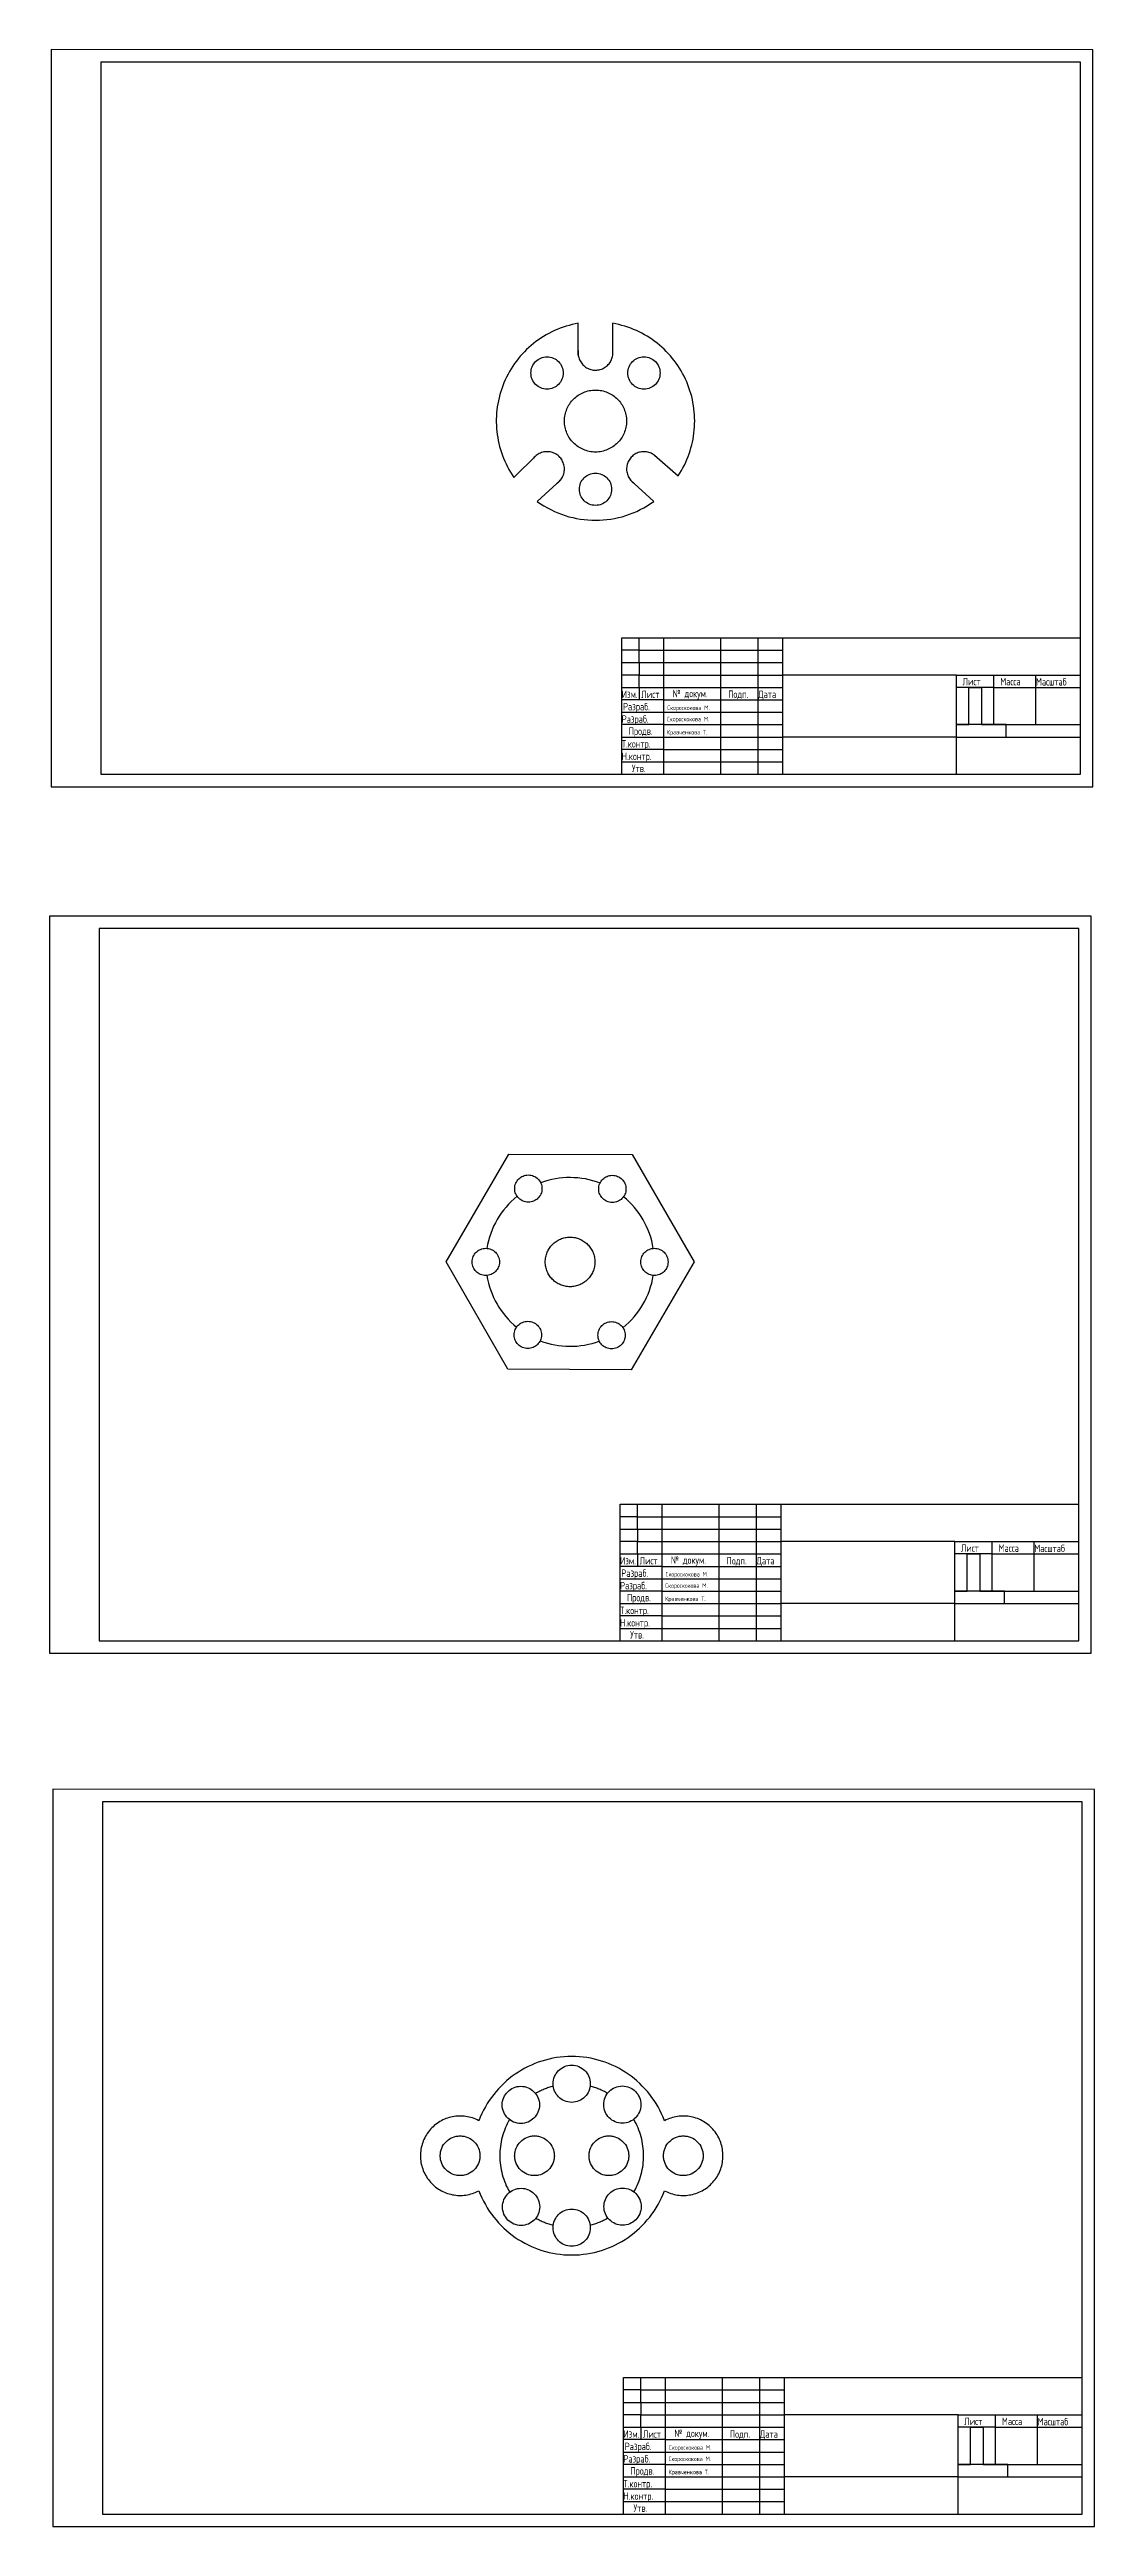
# Model space of a CAD drawing. Header units: millimetres. Extents: x 560 to 1522, y -1699 to 347.
# Drawn here: x 560 to 981, y -1698 to -700 of the extents above; entities that cross this region are included whole.
import ezdxf

# ---------------------------------------------------------------- set-up
doc = ezdxf.new("R2010")
doc.units = ezdxf.units.MM
doc.linetypes.add('ГОСТ 2.303 5', pattern=[24, 20, -1.5, 1, -1.5])
doc.styles.add('ГОСТ 2.304', font='CS_Gost2304.shx')

msp = doc.modelspace()

# ---------------------------------------------------------------- texts
at = {"ltscale": 100, "width": 100, "attachment_point": 1, "style": 'ГОСТ 2.304'}
for s, insert, char_height in [('Лист', (927.99, -953.47), 3), ('Масса', (943.19, -953.47), 3), ('Масштаб', (957.58, -953.57), 3), ('Изм.', (790.58, -958.57), 3), ('Разраб.', (791.1, -963.56), 3), ('Лист', (798.45, -958.59), 3), ('Скороскокова М.', (808.89, -964.61), 1.8), ('№ докум.', (811.06, -958.28), 3), ('Подп.', (833.48, -958.57), 3), ('Дата', (845.58, -958.57), 3), ('Разраб.', (790.58, -968.57), 3), ('Продв.', (793.33, -973.43), 3), ('Скороскокова М.', (808.76, -969.17), 1.8), ('Кравченкова Т.', (808.71, -974.48), 1.8), ('Т.контр.', (790.58, -978.57), 3), ('Н.контр.', (790.58, -983.57), 3), ('Утв.', (794.64, -988.43), 3), ('№ докум.', (810.38, -1307.48), 3), ('Лист', (927.31, -1302.67), 3), ('Масса', (942.51, -1302.67), 3), ('Масштаб', (956.9, -1302.77), 3), ('Изм.', (789.9, -1307.77), 3), ('Разраб.', (790.42, -1312.76), 3), ('Лист', (797.77, -1307.78), 3), ('Скороскокова М.', (808.22, -1313.81), 1.8), ('Подп.', (832.8, -1307.77), 3), ('Дата', (844.9, -1307.77), 3), ('Разраб.', (789.9, -1317.77), 3), ('Продв.', (792.65, -1322.62), 3), ('Скороскокова М.', (808.09, -1318.37), 1.8), ('Кравченкова Т.', (808.03, -1323.68), 1.8), ('Т.контр.', (789.9, -1327.77), 3), ('Н.контр.', (789.9, -1332.77), 3), ('Утв.', (793.96, -1337.62), 3), ('Лист', (928.67, -1654.58), 3), ('Масса', (943.86, -1654.58), 3), ('Масштаб', (958.25, -1654.68), 3), ('Изм.', (791.25, -1659.68), 3), ('Разраб.', (791.77, -1664.67), 3), ('Лист', (799.12, -1659.7), 3), ('Скороскокова М.', (809.57, -1665.72), 1.8), ('№ докум.', (811.73, -1659.39), 3), ('Подп.', (834.15, -1659.68), 3), ('Дата', (846.25, -1659.68), 3), ('Разраб.', (791.25, -1669.68), 3), ('Продв.', (794.01, -1674.54), 3), ('Скороскокова М.', (809.44, -1670.28), 1.8), ('Кравченкова Т.', (809.39, -1675.59), 1.8), ('Т.контр.', (791.25, -1679.68), 3), ('Н.контр.', (791.25, -1684.68), 3), ('Утв.', (795.32, -1689.54), 3)]:
    msp.add_mtext(s, dxfattribs=dict(at, insert=insert, char_height=char_height))

# ---------------------------------------------------------------- linework, layer by layer
at = {"ltscale": 100}
for p, q in [((980.5, -700.32), (560.5, -700.26)), ((560.5, -700.26), (560.5, -997.32)), ((580.5, -705.27), (580.5, -992.32)), ((975.5, -705.32), (580.5, -705.32)), ((975.5, -992.32), (975.5, -705.32)), ((980.5, -997.32), (980.5, -700.32)), ((790.58, -992.32), (790.58, -937.32)), ((790.58, -937.32), (975.58, -937.32)), ((797.58, -942.32), (797.58, -937.32)), ((807.58, -992.32), (807.58, -937.32)), ((830.58, -992.32), (830.58, -937.32)), ((845.58, -992.32), (845.58, -937.32)), ((855.58, -992.32), (855.58, -937.32)), ((797.58, -942.32), (790.58, -942.32)), ((790.58, -952.32), (790.58, -947.32)), ((790.58, -947.32), (797.58, -947.32)), ((797.58, -947.32), (797.58, -942.32)), ((797.58, -942.32), (807.58, -942.32)), ((797.58, -947.32), (797.58, -952.32)), ((797.58, -947.32), (807.58, -947.32)), ((807.58, -942.32), (830.58, -942.32)), ((807.58, -947.32), (830.58, -947.32)), ((830.58, -942.32), (845.58, -942.32)), ((830.58, -947.32), (845.58, -947.32)), ((845.58, -942.32), (855.58, -942.32)), ((845.58, -947.32), (855.58, -947.32)), ((797.58, -952.32), (790.58, -952.32)), ((790.58, -962.32), (790.58, -957.32)), ((790.58, -957.32), (797.58, -957.32)), ((797.58, -957.32), (797.58, -952.32)), ((797.58, -952.32), (807.58, -952.32)), ((797.58, -957.32), (797.58, -962.32)), ((797.58, -957.32), (807.58, -957.32)), ((807.58, -952.32), (830.58, -952.32)), ((807.58, -957.32), (830.58, -957.32)), ((830.58, -952.32), (845.58, -952.32)), ((830.58, -957.32), (845.58, -957.32)), ((845.58, -952.32), (855.58, -952.32)), ((845.58, -957.32), (855.58, -957.32)), ((925.58, -952.32), (855.58, -952.32)), ((925.58, -977.32), (925.58, -952.32)), ((925.58, -952.32), (975.58, -952.32)), ((940.58, -957.32), (925.58, -957.32)), ((930.58, -972.32), (930.58, -957.32)), ((930.58, -957.32), (935.58, -957.32)), ((935.58, -957.32), (935.58, -972.32)), ((940.58, -957.32), (940.58, -952.32)), ((940.58, -972.32), (940.58, -957.32)), ((940.58, -957.32), (957.58, -957.32)), ((957.58, -957.32), (957.58, -952.32)), ((957.58, -972.32), (957.58, -957.32)), ((957.58, -957.32), (975.58, -957.32)), ((807.58, -962.32), (790.58, -962.32)), ((790.58, -972.32), (790.58, -967.32)), ((790.58, -967.32), (807.58, -967.32)), ((807.58, -967.32), (807.58, -962.32)), ((807.58, -962.32), (830.58, -962.32)), ((807.58, -967.32), (830.58, -967.32)), ((830.58, -962.32), (845.58, -962.32)), ((830.58, -967.32), (845.58, -967.32)), ((845.58, -962.32), (855.58, -962.32)), ((845.58, -967.32), (855.58, -967.32)), ((807.58, -972.32), (790.58, -972.32)), ((790.58, -982.32), (790.58, -977.32)), ((790.58, -977.32), (807.58, -977.32)), ((807.58, -977.32), (807.58, -972.32)), ((807.58, -972.32), (830.58, -972.32)), ((807.58, -977.32), (830.58, -977.32)), ((830.58, -972.32), (845.58, -972.32)), ((830.58, -977.32), (845.58, -977.32)), ((845.58, -972.32), (855.58, -972.32)), ((845.58, -977.32), (855.58, -977.32)), ((925.58, -977.32), (855.58, -977.32)), ((945.58, -972.32), (925.58, -972.32)), ((925.58, -972.32), (930.58, -972.32)), ((925.58, -992.32), (925.58, -977.32)), ((925.58, -977.32), (975.58, -977.32)), ((925.58, -977.32), (945.58, -977.32)), ((935.58, -972.32), (940.58, -972.32)), ((940.58, -972.32), (957.58, -972.32)), ((945.58, -977.32), (945.58, -972.32)), ((945.58, -972.32), (975.58, -972.32)), ((807.58, -982.32), (790.58, -982.32)), ((790.58, -992.32), (790.58, -987.32)), ((790.58, -987.32), (807.58, -987.32)), ((807.58, -987.32), (807.58, -982.32)), ((807.58, -982.32), (830.58, -982.32)), ((807.58, -987.32), (830.58, -987.32)), ((830.58, -982.32), (845.58, -982.32)), ((830.58, -987.32), (845.58, -987.32)), ((845.58, -982.32), (855.58, -982.32)), ((845.58, -987.32), (855.58, -987.32)), ((560.5, -997.32), (770.5, -997.32)), ((580.5, -992.32), (975.5, -992.32)), ((770.5, -997.32), (980.5, -997.32)), ((790.58, -992.32), (975.58, -992.32)), ((790.58, -992.32), (807.58, -992.32)), ((807.58, -992.32), (830.58, -992.32)), ((830.58, -992.32), (845.58, -992.32)), ((845.58, -992.32), (855.58, -992.32)), ((855.58, -992.32), (925.58, -992.32)), ((979.82, -1049.52), (559.82, -1049.46)), ((559.82, -1049.46), (559.82, -1346.52)), ((579.82, -1054.46), (579.82, -1341.52)), ((974.82, -1054.52), (579.82, -1054.52)), ((974.82, -1341.52), (974.82, -1054.52)), ((979.82, -1346.52), (979.82, -1049.52)), ((789.9, -1341.52), (789.9, -1286.52)), ((789.9, -1286.52), (974.9, -1286.52)), ((796.9, -1291.52), (796.9, -1286.52)), ((806.9, -1341.52), (806.9, -1286.52)), ((829.9, -1341.52), (829.9, -1286.52)), ((844.9, -1341.52), (844.9, -1286.52)), ((854.9, -1341.52), (854.9, -1286.52)), ((796.9, -1291.52), (789.9, -1291.52)), ((789.9, -1301.52), (789.9, -1296.52)), ((789.9, -1296.52), (796.9, -1296.52)), ((796.9, -1296.52), (796.9, -1291.52)), ((796.9, -1291.52), (806.9, -1291.52)), ((796.9, -1296.52), (796.9, -1301.52)), ((796.9, -1296.52), (806.9, -1296.52)), ((806.9, -1291.52), (829.9, -1291.52)), ((806.9, -1296.52), (829.9, -1296.52)), ((829.9, -1291.52), (844.9, -1291.52)), ((829.9, -1296.52), (844.9, -1296.52)), ((844.9, -1291.52), (854.9, -1291.52)), ((844.9, -1296.52), (854.9, -1296.52)), ((796.9, -1301.52), (789.9, -1301.52)), ((789.9, -1311.52), (789.9, -1306.52)), ((789.9, -1306.52), (796.9, -1306.52)), ((796.9, -1306.52), (796.9, -1301.52)), ((796.9, -1301.52), (806.9, -1301.52)), ((796.9, -1306.52), (796.9, -1311.52)), ((796.9, -1306.52), (806.9, -1306.52)), ((806.9, -1301.52), (829.9, -1301.52)), ((806.9, -1306.52), (829.9, -1306.52)), ((829.9, -1301.52), (844.9, -1301.52)), ((829.9, -1306.52), (844.9, -1306.52)), ((844.9, -1301.52), (854.9, -1301.52)), ((844.9, -1306.52), (854.9, -1306.52)), ((924.9, -1301.52), (854.9, -1301.52)), ((924.9, -1326.52), (924.9, -1301.52)), ((924.9, -1301.52), (974.9, -1301.52)), ((939.9, -1306.52), (924.9, -1306.52)), ((929.9, -1321.52), (929.9, -1306.52)), ((929.9, -1306.52), (934.9, -1306.52)), ((934.9, -1306.52), (934.9, -1321.52)), ((939.9, -1306.52), (939.9, -1301.52)), ((939.9, -1321.52), (939.9, -1306.52)), ((939.9, -1306.52), (956.9, -1306.52)), ((956.9, -1306.52), (956.9, -1301.52)), ((956.9, -1321.52), (956.9, -1306.52)), ((956.9, -1306.52), (974.9, -1306.52)), ((806.9, -1311.52), (789.9, -1311.52)), ((789.9, -1321.52), (789.9, -1316.52)), ((789.9, -1316.52), (806.9, -1316.52)), ((806.9, -1316.52), (806.9, -1311.52)), ((806.9, -1311.52), (829.9, -1311.52)), ((806.9, -1316.52), (829.9, -1316.52)), ((829.9, -1311.52), (844.9, -1311.52)), ((829.9, -1316.52), (844.9, -1316.52)), ((844.9, -1311.52), (854.9, -1311.52)), ((844.9, -1316.52), (854.9, -1316.52)), ((806.9, -1321.52), (789.9, -1321.52)), ((789.9, -1331.52), (789.9, -1326.52)), ((789.9, -1326.52), (806.9, -1326.52)), ((806.9, -1326.52), (806.9, -1321.52)), ((806.9, -1321.52), (829.9, -1321.52)), ((806.9, -1326.52), (829.9, -1326.52)), ((829.9, -1321.52), (844.9, -1321.52)), ((829.9, -1326.52), (844.9, -1326.52)), ((844.9, -1321.52), (854.9, -1321.52)), ((844.9, -1326.52), (854.9, -1326.52)), ((924.9, -1326.52), (854.9, -1326.52)), ((944.9, -1321.52), (924.9, -1321.52)), ((924.9, -1321.52), (929.9, -1321.52)), ((924.9, -1341.52), (924.9, -1326.52)), ((924.9, -1326.52), (974.9, -1326.52)), ((924.9, -1326.52), (944.9, -1326.52)), ((934.9, -1321.52), (939.9, -1321.52)), ((939.9, -1321.52), (956.9, -1321.52)), ((944.9, -1326.52), (944.9, -1321.52)), ((944.9, -1321.52), (974.9, -1321.52)), ((806.9, -1331.52), (789.9, -1331.52)), ((789.9, -1341.52), (789.9, -1336.52)), ((789.9, -1336.52), (806.9, -1336.52)), ((806.9, -1336.52), (806.9, -1331.52)), ((806.9, -1331.52), (829.9, -1331.52)), ((806.9, -1336.52), (829.9, -1336.52)), ((829.9, -1331.52), (844.9, -1331.52)), ((829.9, -1336.52), (844.9, -1336.52)), ((844.9, -1331.52), (854.9, -1331.52)), ((844.9, -1336.52), (854.9, -1336.52)), ((559.82, -1346.52), (769.82, -1346.52)), ((579.82, -1341.52), (974.82, -1341.52)), ((769.82, -1346.52), (979.82, -1346.52)), ((789.9, -1341.52), (974.9, -1341.52)), ((789.9, -1341.52), (806.9, -1341.52)), ((806.9, -1341.52), (829.9, -1341.52)), ((829.9, -1341.52), (844.9, -1341.52)), ((844.9, -1341.52), (854.9, -1341.52)), ((854.9, -1341.52), (924.9, -1341.52)), ((981.18, -1401.43), (561.18, -1401.37)), ((561.18, -1401.37), (561.18, -1698.43)), ((581.18, -1406.37), (581.18, -1693.43)), ((976.18, -1406.43), (581.18, -1406.43)), ((976.18, -1693.43), (976.18, -1406.43)), ((981.18, -1698.43), (981.18, -1401.43)), ((791.25, -1693.43), (791.25, -1638.43)), ((791.25, -1638.43), (976.25, -1638.43)), ((798.25, -1643.43), (791.25, -1643.43)), ((798.25, -1643.43), (798.25, -1638.43)), ((798.25, -1648.43), (798.25, -1643.43)), ((798.25, -1643.43), (808.25, -1643.43)), ((808.25, -1693.43), (808.25, -1638.43)), ((808.25, -1643.43), (831.25, -1643.43)), ((831.25, -1693.43), (831.25, -1638.43)), ((831.25, -1643.43), (846.25, -1643.43)), ((846.25, -1693.43), (846.25, -1638.43)), ((846.25, -1643.43), (856.25, -1643.43)), ((856.25, -1693.43), (856.25, -1638.43)), ((791.25, -1653.43), (791.25, -1648.43)), ((791.25, -1648.43), (798.25, -1648.43)), ((798.25, -1653.43), (791.25, -1653.43)), ((798.25, -1648.43), (798.25, -1653.43)), ((798.25, -1648.43), (808.25, -1648.43)), ((798.25, -1658.43), (798.25, -1653.43)), ((798.25, -1653.43), (808.25, -1653.43)), ((808.25, -1648.43), (831.25, -1648.43)), ((808.25, -1653.43), (831.25, -1653.43)), ((831.25, -1648.43), (846.25, -1648.43)), ((831.25, -1653.43), (846.25, -1653.43)), ((846.25, -1648.43), (856.25, -1648.43)), ((846.25, -1653.43), (856.25, -1653.43)), ((926.25, -1653.43), (856.25, -1653.43)), ((926.25, -1678.43), (926.25, -1653.43)), ((926.25, -1653.43), (976.25, -1653.43)), ((941.25, -1658.43), (941.25, -1653.43)), ((958.25, -1658.43), (958.25, -1653.43)), ((791.25, -1663.43), (791.25, -1658.43)), ((791.25, -1658.43), (798.25, -1658.43)), ((808.25, -1663.43), (791.25, -1663.43)), ((798.25, -1658.43), (798.25, -1663.43)), ((798.25, -1658.43), (808.25, -1658.43)), ((808.25, -1658.43), (831.25, -1658.43)), ((808.25, -1668.43), (808.25, -1663.43)), ((808.25, -1663.43), (831.25, -1663.43)), ((831.25, -1658.43), (846.25, -1658.43)), ((831.25, -1663.43), (846.25, -1663.43)), ((846.25, -1658.43), (856.25, -1658.43)), ((846.25, -1663.43), (856.25, -1663.43)), ((941.25, -1658.43), (926.25, -1658.43)), ((931.25, -1673.43), (931.25, -1658.43)), ((931.25, -1658.43), (936.25, -1658.43)), ((936.25, -1658.43), (936.25, -1673.43)), ((941.25, -1673.43), (941.25, -1658.43)), ((941.25, -1658.43), (958.25, -1658.43)), ((958.25, -1673.43), (958.25, -1658.43)), ((958.25, -1658.43), (976.25, -1658.43)), ((791.25, -1673.43), (791.25, -1668.43)), ((791.25, -1668.43), (808.25, -1668.43)), ((808.25, -1673.43), (791.25, -1673.43)), ((808.25, -1668.43), (831.25, -1668.43)), ((808.25, -1678.43), (808.25, -1673.43)), ((808.25, -1673.43), (831.25, -1673.43)), ((831.25, -1668.43), (846.25, -1668.43)), ((831.25, -1673.43), (846.25, -1673.43)), ((846.25, -1668.43), (856.25, -1668.43)), ((846.25, -1673.43), (856.25, -1673.43)), ((946.25, -1673.43), (926.25, -1673.43)), ((926.25, -1673.43), (931.25, -1673.43)), ((936.25, -1673.43), (941.25, -1673.43)), ((941.25, -1673.43), (958.25, -1673.43)), ((946.25, -1678.43), (946.25, -1673.43)), ((946.25, -1673.43), (976.25, -1673.43)), ((791.25, -1683.43), (791.25, -1678.43)), ((791.25, -1678.43), (808.25, -1678.43)), ((808.25, -1683.43), (791.25, -1683.43)), ((808.25, -1678.43), (831.25, -1678.43)), ((808.25, -1688.43), (808.25, -1683.43)), ((808.25, -1683.43), (831.25, -1683.43)), ((831.25, -1678.43), (846.25, -1678.43)), ((831.25, -1683.43), (846.25, -1683.43)), ((846.25, -1678.43), (856.25, -1678.43)), ((846.25, -1683.43), (856.25, -1683.43)), ((926.25, -1678.43), (856.25, -1678.43)), ((926.25, -1693.43), (926.25, -1678.43)), ((926.25, -1678.43), (976.25, -1678.43)), ((926.25, -1678.43), (946.25, -1678.43)), ((581.18, -1693.43), (976.18, -1693.43)), ((791.25, -1693.43), (791.25, -1688.43)), ((791.25, -1688.43), (808.25, -1688.43)), ((791.25, -1693.43), (976.25, -1693.43)), ((791.25, -1693.43), (808.25, -1693.43)), ((808.25, -1688.43), (831.25, -1688.43)), ((808.25, -1693.43), (831.25, -1693.43)), ((831.25, -1688.43), (846.25, -1688.43)), ((831.25, -1693.43), (846.25, -1693.43)), ((846.25, -1688.43), (856.25, -1688.43)), ((846.25, -1693.43), (856.25, -1693.43)), ((856.25, -1693.43), (926.25, -1693.43)), ((561.18, -1698.43), (771.18, -1698.43)), ((771.18, -1698.43), (981.18, -1698.43))]:
    msp.add_line(p, q, dxfattribs=at)
at = {"linetype": 'ГОСТ 2.303 5', "ltscale": 100}
for p, q in [((773.03, -823.36), (773.03, -810.58)), ((786.98, -823.37), (786.98, -810.59)), ((756.19, -863.77), (747.08, -872.72)), ((803.77, -863.76), (813.32, -872.07)), ((765.96, -873.63), (756.49, -882.35)), ((793.99, -873.63), (803.47, -882.34)), ((719.73, -1188.85), (745.01, -1145.39)), ((745.01, -1145.39), (794.79, -1145.58)), ((794.79, -1145.58), (819.73, -1188.85)), ((744.66, -1232.11), (719.73, -1188.85)), ((819.73, -1188.85), (794.37, -1232.38)), ((794.37, -1232.38), (744.66, -1232.11))]:
    msp.add_line(p, q, dxfattribs=at)
for centre, radius in [((760.44, -830.61), 6.5), ((799.51, -830.61), 6.5), ((779.98, -849.97), 12.5), ((779.98, -877.47), 6.5), ((752.9, -1159.3), 5.5), ((786.77, -1159.43), 5.5), ((735.73, -1188.85), 5.5), ((769.73, -1188.85), 10), ((803.73, -1188.85), 5.5), ((752.68, -1218.27), 5.5), ((786.46, -1218.39), 5.5), ((770.38, -1520.03), 7.5), ((749.87, -1528.53), 7.5), ((790.78, -1528.42), 7.5), ((725.38, -1549.04), 8), ((755.38, -1549.03), 8), ((785.38, -1549.03), 8), ((815.38, -1549.04), 8), ((749.98, -1569.64), 7.5), ((790.88, -1569.54), 7.5), ((770.38, -1578.03), 7.5)]:
    msp.add_circle(centre, radius, dxfattribs=at)
for centre, radius, start, end in [((779.98, -849.97), 40, 99.99585, 214.66389), ((779.98, -849.97), 40, 326.46399, 79.92134), ((779.98, -822.47), 7, 172.68798, 0), ((760.44, -869.32), 7, 303.20289, 141.56362), ((799.51, -869.32), 7, 45.4124, 236.82394), ((779.98, -849.97), 40, 234.04531, 305.96557), ((769.73, -1188.85), 34, 69.19521, 110.37907), ((769.73, -1188.85), 34, 128.93621, 170.72143), ((769.73, -1188.85), 34, 9.27857, 50.63807), ((769.73, -1188.85), 34, 189.27857, 230.63807), ((769.73, -1188.85), 34, 308.80797, 350.72143), ((769.73, -1188.85), 34, 249.19521, 290.23932), ((770.38, -1549.03), 40, 20.62259, 159.3632), ((770.38, -1549.03), 29, 104.85948, 120.14831), ((770.38, -1549.03), 29, 60.14808, 75.14052), ((725.38, -1549.03), 16, 61.77621, 298.22379), ((770.38, -1549.03), 29, 149.86728, 210.42912), ((770.38, -1549.03), 29, 329.85493, 30.42912), ((815.38, -1549.04), 16, 241.76199, 118.20958), ((770.38, -1549.03), 40, 200.6368, 339.34899), ((770.38, -1549.03), 29, 240.14808, 255.14052), ((770.38, -1549.03), 29, 284.85948, 300.13522)]:
    msp.add_arc(centre, radius, start, end, dxfattribs=at)

msp.set_redraw_order([(e.dxf.handle, doc.entitydb.next_handle()) for e in msp.query("TEXT MTEXT ATTDEF DIMENSION ARC_DIMENSION")])  # texts and dimensions are drawn at this point

doc.saveas('drawing.dxf')
